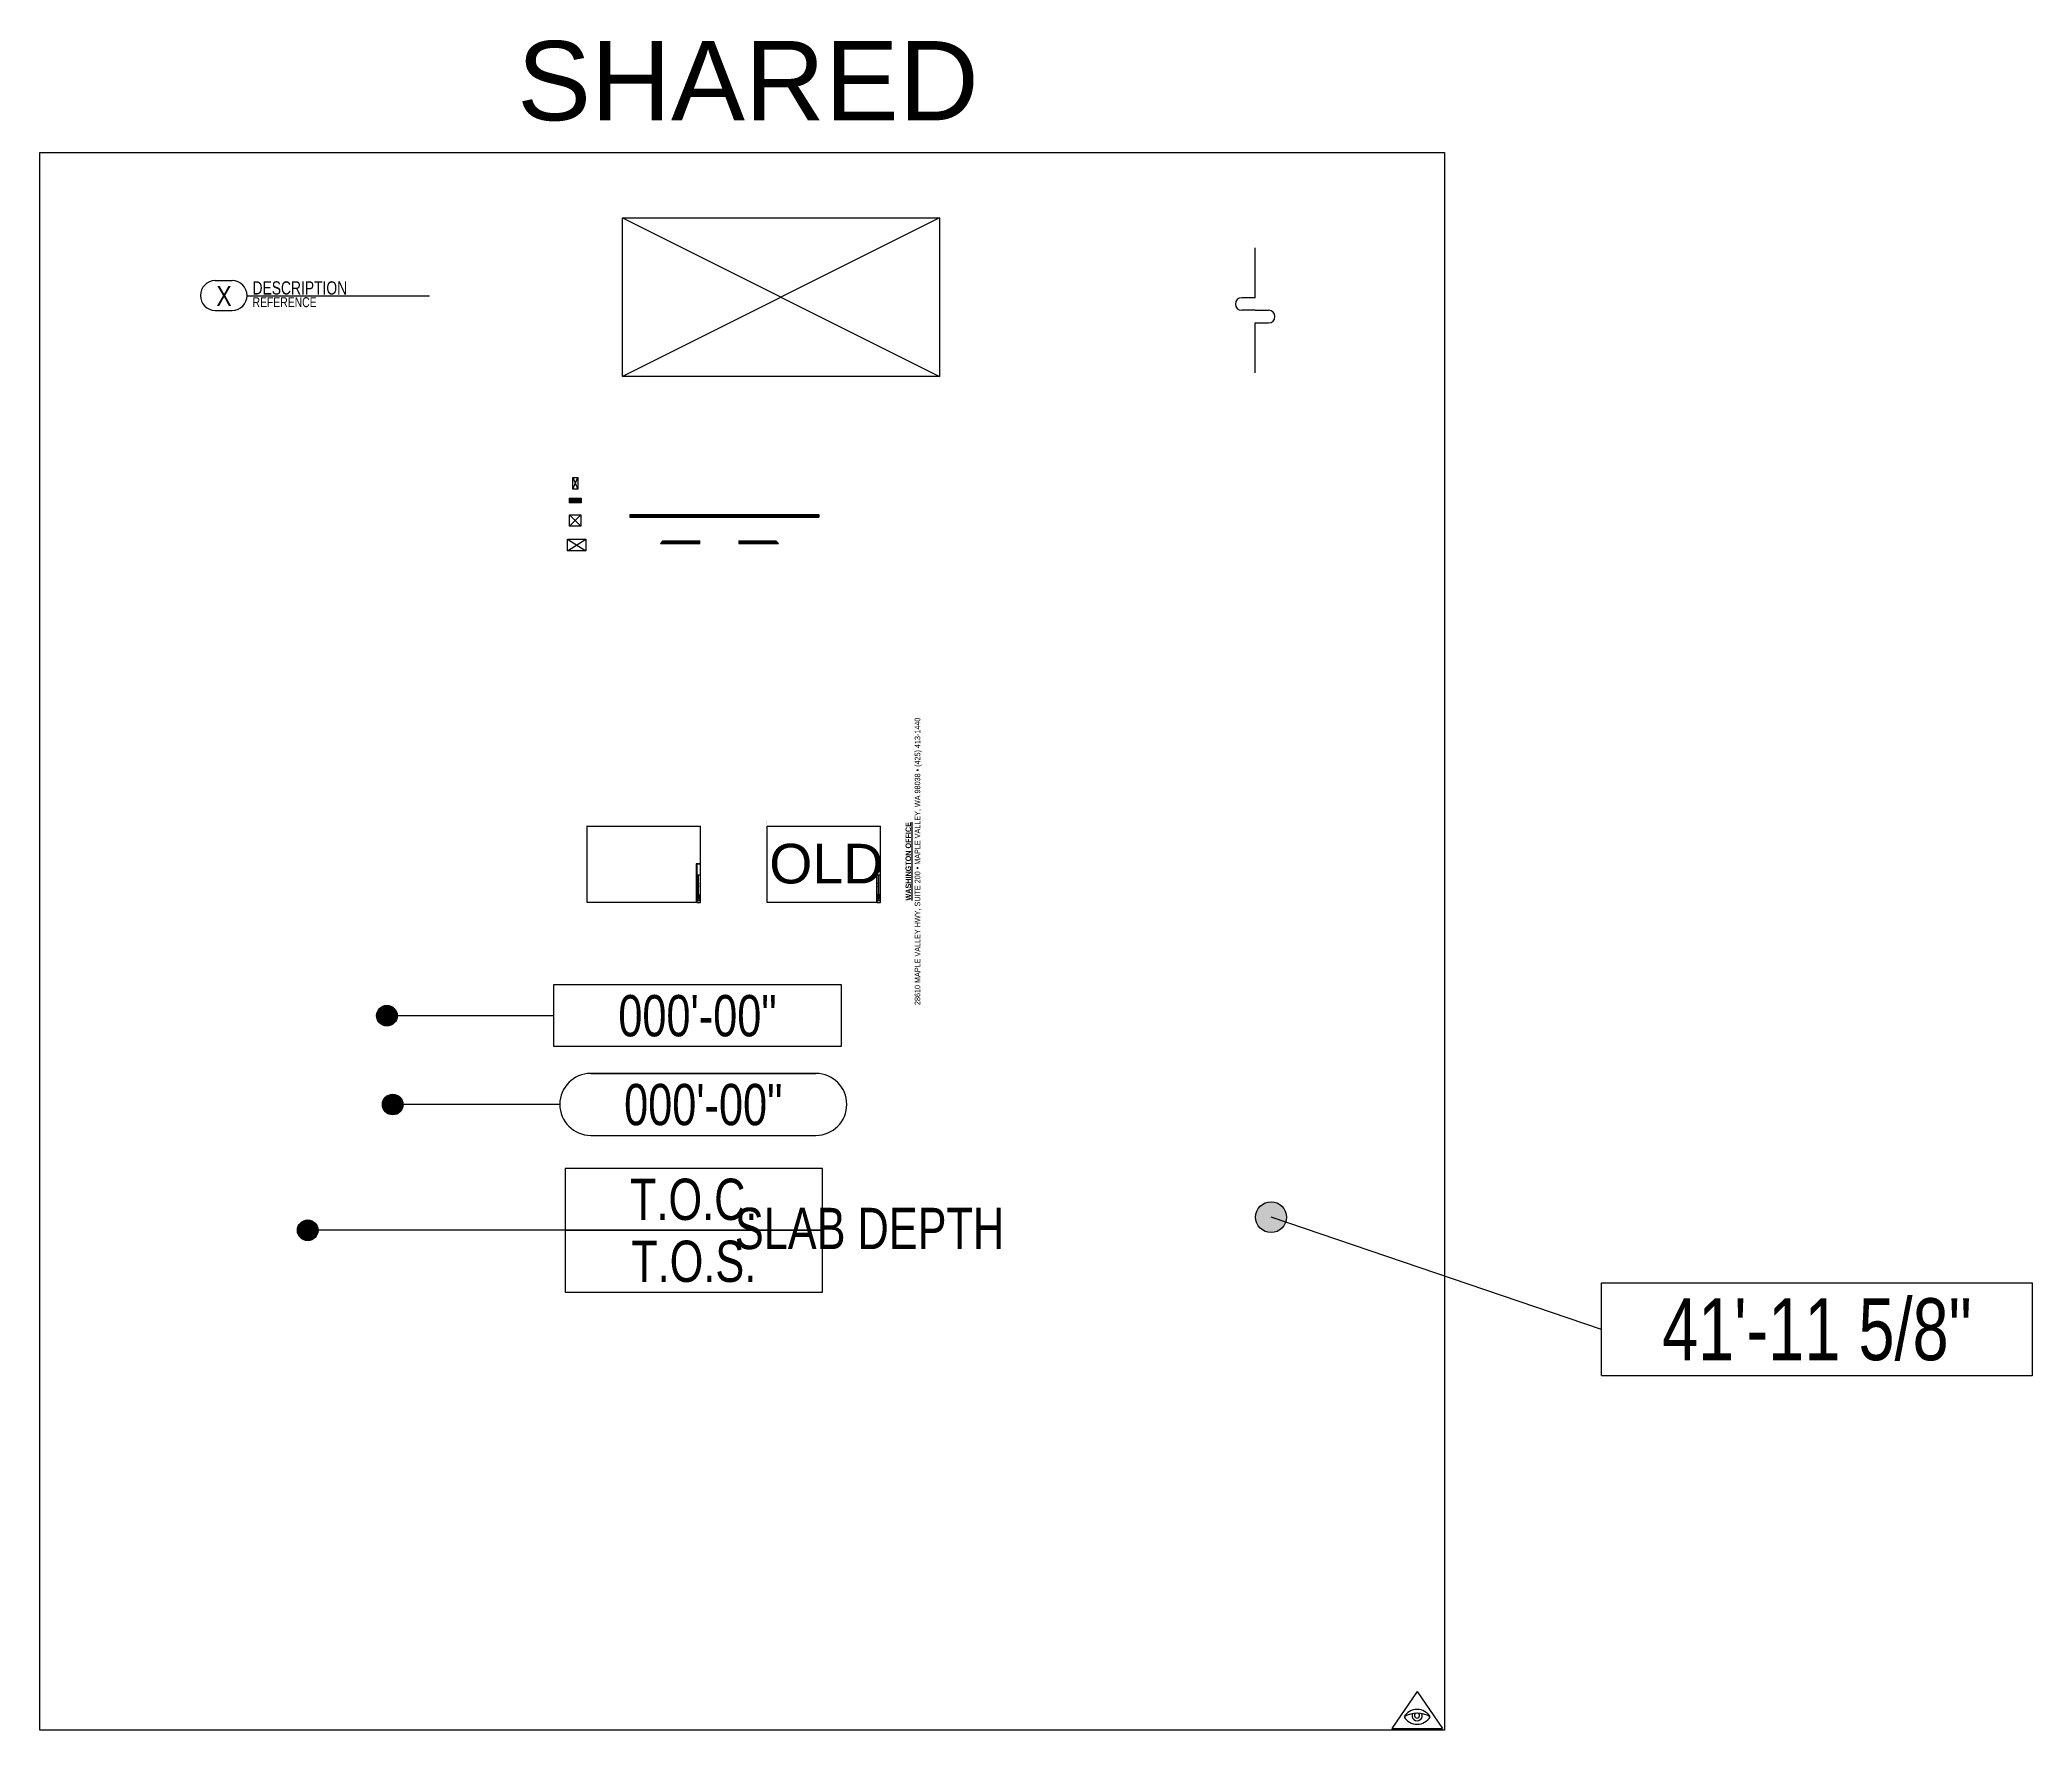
# Model space of a CAD drawing. Header units: inches. Extents: x 2832 to 8547, y -592 to 860.
# Drawn here: x 7944 to 8547, y 348 to 860 of the extents above; entities that cross this region are included whole.
import ezdxf
from ezdxf.enums import TextEntityAlignment as Align

# ---------------------------------------------------------------- set-up
doc = ezdxf.new("R2010")
doc.units = ezdxf.units.IN
doc.header["$LTSCALE"] = 5
doc.header["$MEASUREMENT"] = 0
doc.set_wipeout_variables(frame=1)
doc.linetypes.add('HIDDEN', pattern=[0.375, 0.25, -0.125])
for name, color, linetype in [('BlueHidden', 5, 'HIDDEN'), ('border', 102, 'Continuous'), ('FMTEXTG', 4, 'Continuous'), ('FORM', 5, 'Continuous'), ('NOTES', 5, 'Continuous'), ('PLYA', 4, 'Continuous'), ('TITLE', 152, 'Continuous')]:
    doc.layers.add(name, color=color, linetype=linetype)
doc.layers.add('PAPER', color=50, linetype='Continuous', plot=False)
doc.styles.add('Arial Narrow', font='ARIALN.TTF', dxfattribs={"height": 1.5})
doc.styles.add('Arial Narrow_1', font='ARIALN.TTF', dxfattribs={"height": 6})
doc.styles.add('Arial Narrow_B', font='ARIALNB.TTF', dxfattribs={"height": 18})
doc.styles.add('Arial Narrow_B_3', font='ARIALNB.TTF', dxfattribs={"height": 0.078125})
doc.styles.add('Arial Narrow_B_5', font='ARIALNB.TTF', dxfattribs={"height": 0.3125})
doc.styles.add('Arial Narrow_B_I', font='ARIALNBI.TTF', dxfattribs={"height": 0.076921})
doc.styles.add('ARIAL Variable', font='arial.ttf', dxfattribs={"width": 0.75})
doc.styles.add('S', font='arial.ttf', dxfattribs={"height": 2})
doc.styles.add('VBA_txt', font='arial.ttf', dxfattribs={"height": 2})
doc.styles.add('VBA_txt_narrow', font='ARIALN.TTF', dxfattribs={"height": 2})

# ---------------------------------------------------------------- blocks, each defined once
blk = doc.blocks.new('*U271')
at = {"layer": 'PLYA'}
for p, q in [((0, 0.75), (57.13, 0.75)), ((0, 0.75), (0, 0)), ((0, 0.38), (57.13, 0.38)), ((0, 0), (57.13, 0)), ((57.13, 0.75), (57.13, 0))]:
    blk.add_line(p, q, dxfattribs=at)
blk = doc.blocks.new('VBA_24X36_LAYOUT_BACKUP')
at = {"layer": 'border', "color": 102}
for p, q in [((1.26, 23.42), (35.54, 23.42)), ((1.26, 0.32), (1.26, 23.42)), ((35.54, 12.07), (35.54, 23.42)), ((34.29, 12.07), (34.29, 0.32)), ((35.54, 12.07), (34.29, 12.07)), ((34.41, 11.95), (34.41, 0.32)), ((35.54, 11.95), (34.41, 11.95)), ((34.41, 8.7), (35.54, 8.7)), ((35.54, 0.32), (35.54, 11.95)), ((34.29, 0.32), (1.26, 0.32)), ((34.41, 0.32), (35.54, 0.32))]:
    blk.add_line(p, q, dxfattribs=at)
at = {"layer": 'border', "color": 104}
for p, q in [((34.88, 8.7), (34.88, 2.57)), ((35.54, 2.57), (34.41, 2.57)), ((35.54, 2.32), (34.41, 2.32)), ((35.54, 2.07), (34.41, 2.07)), ((35.54, 1.82), (34.41, 1.82)), ((35.54, 1.57), (34.41, 1.57)), ((35.54, 1.32), (34.41, 1.32)), ((35.54, 0.82), (34.41, 0.82))]:
    blk.add_line(p, q, dxfattribs=at)
at = {"layer": 'border', "const_width": 0.0312, "flags": 128}
for points in [[(36.08, 23.96, -1), (36.11, 23.96, -1)], [(-0.19, -0.02, 1), (-0.16, -0.02, 1)], [(-0.19, -0.02, 1), (-0.16, -0.02, 1)]]:
    blk.add_lwpolyline(points, format="xyb", close=True, dxfattribs=at)
at = {"layer": 'TITLE', "color": 5}
blk.add_lwpolyline([(35.36, 2.53), (35.25, 2.34), (35.47, 2.34)], close=True, dxfattribs=at)
at = {"layer": 'border', "color": 152, "style": 'ARIAL Variable', "width": 0.75}
blk.add_text('THIS DRAWING IS FOR THE EXCLUSIVE USE OF McCLONE CONSTRUCTION COMPANY, ON THIS PROJECT ONLY.  UTILIZATION OF THIS DRAWING BY OTHER PARTIES AND/OR ON OTHER PROJECTS WITHOUT THE EXPRESSED WRITTEN CONSENT OF McCLONE CONSTRUCTION COMPANY IS STRICTLY PROHIBITED', height=0.07933, rotation=90, dxfattribs=at).set_placement((1.22, 17.08), align=Align.BOTTOM_CENTER)
at = {"layer": 'border', "color": 250, "insert": (35.21, 8.8), "char_height": 0.0793, "width": 3.0949, "attachment_point": 1, "rotation": 90, "style": 'Arial Narrow_B_5'}
blk.add_mtext('\\pxqc;{\\LNORTHERN CALIFORNIA OFFICE\\P\\fArial Narrow|b0|i0|c0|p34;\\l4340 PRODUCT DRIVE • SHINGLE SPRINGS, CA 95682 • (530) 677-1022}', dxfattribs=at)
at = {"layer": 'border', "color": 7, "insert": (1.26, 0.32), "char_height": 0.07682, "width": 9.9587, "attachment_point": 7, "rotation": 90, "line_spacing_factor": 0.968573, "style": 'Arial Narrow_1'}
blk.add_mtext('{\\C152;4/18/2018 1:27 PM \\fSymbol|b0|i0|c2|p18;\\H0.95833x;· \\fArial Narrow|b0|i0|c0|p34;Z:\\\\SHARED\\\\NCA\\\\USERS\\\\QUINCY\\\\VBA}', dxfattribs=at)
at = {"layer": 'border', "color": 7, "line_spacing_factor": 0.968573}
for s, insert, char_height, width, attachment_point, style in [('24X36 ORIGINAL SHEET SIZE', (34.25, 0.45), 0.0768, 1.4775, 3, 'Arial Narrow_1'), ('JOB', (34.44, 1.55), 0.0461, 0.1226, 1, 'Arial Narrow'), ('SHEET ISSUE DATE', (34.44, 2.54), 0.0461, 0.6041, 1, 'Arial Narrow'), ('SHEET ISSUED FOR', (34.44, 2.3), 0.0461, 0.6142, 1, 'Arial Narrow'), ('SCALE', (34.44, 2.05), 0.0461, 0.207, 1, 'Arial Narrow'), ('DRAWN BY', (34.44, 1.8), 0.0461, 0.3403, 1, 'Arial Narrow'), ('SHEET', (34.44, 1.3), 0.0461, 0.2109, 1, 'Arial Narrow'), ('SHEET SUFFIX', (34.44, 0.8), 0.0461, 0.3881, 1, 'Arial Narrow')]:
    blk.add_mtext(s, dxfattribs=dict(at, insert=insert, char_height=char_height, width=width, attachment_point=attachment_point, style=style))
at = {"layer": 'NOTES', "color": 152, "lineweight": 9, "style": 'Arial Narrow_B', "width": 0.65}
blk.add_attdef('SHEET_SUFFIX', text='', height=0.307, dxfattribs=at).set_placement((34.98, 0.72), align=Align.TOP_CENTER)
at = {"layer": 'NOTES', "color": 152, "lineweight": 9, "style": 'Arial Narrow_B'}
blk.add_attdef('SHEET_#', text='', height=0.309, dxfattribs=at).set_placement((34.98, 1.22), align=Align.TOP_CENTER)
at = {"layer": 'TITLE', "color": 1, "insert": (34.98, 2.19), "char_height": 0.0769, "width": 0.7256, "attachment_point": 2, "line_spacing_factor": 0.967285, "style": 'Arial Narrow_B_I'}
blk.add_mtext('PRELIMINARY', dxfattribs=at)
at = {"layer": 'TITLE', "lineweight": 9, "style": 'Arial Narrow_B_3'}
blk.add_attdef('SHEET_NAME', text='', height=0.184, rotation=90, dxfattribs=at).set_placement((34.56, 5.65), align=Align.TOP_CENTER)
at = {"layer": 'TITLE', "lineweight": 9, "style": 'Arial Narrow_B'}
for tag, height, p in [('PROJECT_TITLE', 0.156, (35.09, 5.64)), ('PROJECT_ADDRESS', 0.125, (35.36, 5.64))]:
    blk.add_attdef(tag, text='', height=height, rotation=90, dxfattribs=at).set_placement(p, align=Align.MIDDLE_CENTER)
at = {"layer": 'TITLE', "lineweight": 9, "style": 'Arial Narrow_1'}
for tag, p in [('DRAWN_BY', (34.98, 1.69)), ('SCALE', (34.98, 1.94)), ('JOB_#', (34.98, 1.44))]:
    blk.add_attdef(tag, text='', height=0.0768, dxfattribs=at).set_placement(p, align=Align.TOP_CENTER)
blk.add_attdef('DATE', text='', height=0.0768, dxfattribs=at).set_placement((35.12, 2.44), align=Align.TOP_RIGHT)
at = {"layer": 'TITLE', "color": 1, "style": 'Arial Narrow_1'}
blk.add_attdef('-', text='', height=0.0768, dxfattribs=at).set_placement((35.36, 2.45), align=Align.TOP_CENTER)
blk = doc.blocks.new('*U285')
at = {"layer": 'border', "color": 102}
for p, q in [((1.26, 23.42), (35.54, 23.42)), ((1.26, 0.32), (1.26, 23.42)), ((35.54, 12.07), (35.54, 23.42)), ((34.29, 12.07), (34.29, 0.32)), ((35.54, 12.07), (34.29, 12.07)), ((34.41, 11.95), (34.41, 0.32)), ((35.54, 11.95), (34.41, 11.95)), ((34.41, 8.7), (35.54, 8.7)), ((35.54, 0.32), (35.54, 11.95)), ((34.29, 0.32), (1.26, 0.32)), ((34.41, 0.32), (35.54, 0.32))]:
    blk.add_line(p, q, dxfattribs=at)
at = {"layer": 'border', "color": 104}
for p, q in [((34.88, 8.7), (34.88, 2.57)), ((35.54, 2.57), (34.41, 2.57)), ((35.54, 2.32), (34.41, 2.32)), ((35.54, 2.07), (34.41, 2.07)), ((35.54, 1.82), (34.41, 1.82)), ((35.54, 1.57), (34.41, 1.57)), ((35.54, 1.32), (34.41, 1.32)), ((35.54, 0.82), (34.41, 0.82))]:
    blk.add_line(p, q, dxfattribs=at)
at = {"layer": 'border', "const_width": 0.0312, "flags": 128}
for points in [[(36.08, 23.96, -1), (36.11, 23.96, -1)], [(-0.19, -0.02, 1), (-0.16, -0.02, 1)], [(-0.19, -0.02, 1), (-0.16, -0.02, 1)]]:
    blk.add_lwpolyline(points, format="xyb", close=True, dxfattribs=at)
at = {"layer": 'TITLE', "color": 5}
blk.add_lwpolyline([(35.36, 2.53), (35.25, 2.34), (35.47, 2.34)], close=True, dxfattribs=at)
at = {"layer": 'border', "color": 152, "style": 'ARIAL Variable', "width": 0.75}
blk.add_text('THIS DRAWING IS FOR THE EXCLUSIVE USE OF McCLONE CONSTRUCTION COMPANY, ON THIS PROJECT ONLY.  UTILIZATION OF THIS DRAWING BY OTHER PARTIES AND/OR ON OTHER PROJECTS WITHOUT THE EXPRESSED WRITTEN CONSENT OF McCLONE CONSTRUCTION COMPANY IS STRICTLY PROHIBITED', height=0.07933, rotation=90, dxfattribs=at).set_placement((1.22, 17.08), align=Align.BOTTOM_CENTER)
at = {"layer": 'border', "color": 7, "insert": (1.26, 1.43), "char_height": 0.07682, "width": 9.9587, "attachment_point": 7, "rotation": 90, "line_spacing_factor": 0.968573, "style": 'Arial Narrow_1'}
blk.add_mtext('{\\fSymbol|b0|i0|c2|p18;\\H0.95833x;\\C152; \\fArial Narrow|b0|i0|c0|p34;Z:\\\\SHARED\\\\NCA\\\\USERS\\\\QUINCY\\\\VBA}', dxfattribs=at)
at = {"layer": 'border', "color": 7, "line_spacing_factor": 0.968573}
for s, insert, char_height, width, attachment_point, style in [('24X36 ORIGINAL SHEET SIZE', (34.25, 0.45), 0.0768, 1.4775, 3, 'Arial Narrow_1'), ('JOB', (34.44, 1.55), 0.0461, 0.1226, 1, 'Arial Narrow'), ('SHEET ISSUE DATE', (34.44, 2.54), 0.0461, 0.6041, 1, 'Arial Narrow'), ('SHEET ISSUED FOR', (34.44, 2.3), 0.0461, 0.6142, 1, 'Arial Narrow'), ('SCALE', (34.44, 2.05), 0.0461, 0.207, 1, 'Arial Narrow'), ('DRAWN BY', (34.44, 1.8), 0.0461, 0.3403, 1, 'Arial Narrow'), ('SHEET', (34.44, 1.3), 0.0461, 0.2109, 1, 'Arial Narrow'), ('SHEET SUFFIX', (34.44, 0.8), 0.0461, 0.3881, 1, 'Arial Narrow')]:
    blk.add_mtext(s, dxfattribs=dict(at, insert=insert, char_height=char_height, width=width, attachment_point=attachment_point, style=style))
at = {"layer": 'NOTES', "color": 152, "lineweight": 9, "style": 'Arial Narrow_B', "width": 0.65}
blk.add_attdef('SHEET_SUFFIX', text='', height=0.307, dxfattribs=at).set_placement((34.98, 0.72), align=Align.TOP_CENTER)
at = {"layer": 'NOTES', "color": 152, "lineweight": 9, "style": 'Arial Narrow_B'}
blk.add_attdef('SHEET_#', text='', height=0.309, dxfattribs=at).set_placement((34.98, 1.22), align=Align.TOP_CENTER)
at = {"layer": 'TITLE', "color": 1, "insert": (34.98, 2.19), "char_height": 0.0769, "width": 0.7256, "attachment_point": 2, "line_spacing_factor": 0.967285, "style": 'Arial Narrow_B_I'}
blk.add_mtext('PRELIMINARY', dxfattribs=at)
at = {"layer": 'TITLE', "lineweight": 9, "style": 'Arial Narrow_B_3'}
blk.add_attdef('SHEET_NAME', text='', height=0.184, rotation=90, dxfattribs=at).set_placement((34.56, 5.65), align=Align.TOP_CENTER)
at = {"layer": 'TITLE', "lineweight": 9, "style": 'Arial Narrow_B'}
for tag, height, p in [('PROJECT_TITLE', 0.156, (35.09, 5.64)), ('PROJECT_ADDRESS', 0.125, (35.36, 5.64))]:
    blk.add_attdef(tag, text='', height=height, rotation=90, dxfattribs=at).set_placement(p, align=Align.MIDDLE_CENTER)
at = {"layer": 'TITLE', "lineweight": 9, "style": 'Arial Narrow_1'}
for tag, p in [('DRAWN_BY', (34.98, 1.69)), ('SCALE', (34.98, 1.94)), ('JOB_#', (34.98, 1.44))]:
    blk.add_attdef(tag, text='', height=0.0768, dxfattribs=at).set_placement(p, align=Align.TOP_CENTER)
blk.add_attdef('DATE', text='', height=0.0768, dxfattribs=at).set_placement((35.12, 2.44), align=Align.TOP_RIGHT)
at = {"layer": 'TITLE', "color": 1, "style": 'Arial Narrow_1'}
blk.add_attdef('-', text='', height=0.0768, dxfattribs=at).set_placement((35.36, 2.45), align=Align.TOP_CENTER)
blk = doc.blocks.new('*U167')
for p, q in [((-30.19, 4.59), (-25.06, 4.59)), ((-20.45, 0), (34.69, 0)), ((-30.19, -4.41), (-25.06, -4.41))]:
    blk.add_line(p, q)
for centre, start, end in [((-30.19, 0.09), 90, 270), ((-25.06, 0.09), 270, 90)]:
    blk.add_arc(centre, 4.5, start, end)
at = {"style": 'VBA_txt_narrow'}
blk.add_attdef('X', text='', height=6, dxfattribs=at).set_placement((-27.54, -0.05), align=Align.MIDDLE_CENTER)
at = {"style": 'ARIAL Variable', "width": 0.75}
for tag, p, height in [('DESCRIPTION', (-18.91, 0.39), 4), ('REFERENCE', (-18.91, -3.43), 3)]:
    blk.add_attdef(tag, p, '', height=height, dxfattribs=at)
at = {"color": 152, "style": 'S', "width": 0.75}
blk.add_attdef('SCALE', text='', height=1, dxfattribs=at).set_placement((-27.53, -4.84), align=Align.TOP_CENTER)
blk = doc.blocks.new('*U131')
at = {"layer": 'TITLE', "insert": (-7.46, -80.29), "char_height": 1.66385, "width": 82.2348, "attachment_point": 1, "rotation": 90, "style": 'Arial Narrow_B_5'}
blk.add_mtext('\\pxqc;{\\LWASHINGTON OFFICE\\P\\fArial Narrow|b0|i0|c0|p34;\\l28610 MAPLE VALLEY HWY, SUITE 200 • MAPLE VALLEY, WA 98038 • (425) 413-1440}', dxfattribs=at)
blk = doc.blocks.new('VBA_2X4')
at = {"color": 4, "ltscale": 0.25}
for p, q in [((0, 0), (3.5, 1.5)), ((3.5, 0), (0, 1.5))]:
    blk.add_line(p, q, dxfattribs=at)
at = {"color": 5}
blk.add_lwpolyline([(0, 1.5), (3.5, 1.5), (3.5, 0), (0, 0)], close=True, dxfattribs=at)
blk = doc.blocks.new('VBA_LVL')
at = {"color": 5, "ltscale": 0.25}
for p, q in [((0, 0), (0, 1.5)), ((0, 1.5), (3.5, 1.5)), ((3.5, 0), (0, 0)), ((3.5, 1.5), (3.5, 0))]:
    blk.add_line(p, q, dxfattribs=at)
at = {"color": 4, "ltscale": 0.25}
for p, q in [((0, 0), (3.5, 1.5)), ((3.5, 0), (0, 1.5))]:
    blk.add_line(p, q, dxfattribs=at)
for p, q in [((0, 1.29), (3.5, 1.29)), ((0, 1.07), (3.5, 1.07)), ((0, 0.86), (3.5, 0.86)), ((0, 0.64), (3.5, 0.64)), ((0, 0.43), (3.5, 0.43)), ((0, 0.21), (3.5, 0.21))]:
    blk.add_line(p, q)
blk = doc.blocks.new('VBA_4X6')
at = {"color": 5, "ltscale": 0.25}
for p, q in [((0, 0), (0, 5.5)), ((0, 5.5), (3.5, 5.5)), ((3.5, 0), (0, 0)), ((3.5, 5.5), (3.5, 0))]:
    blk.add_line(p, q, dxfattribs=at)
at = {"color": 4, "ltscale": 0.25}
for p, q in [((0, 0), (3.5, 5.5)), ((3.5, 0), (0, 5.5))]:
    blk.add_line(p, q, dxfattribs=at)
blk = doc.blocks.new('VBA_PLY_SHEET')
at = {"color": 0}
for p, q in [((0, 0), (96, -48)), ((96, 0), (0, -48))]:
    blk.add_line(p, q, dxfattribs=at)
blk.add_lwpolyline([(0, -48), (0, 0), (96, 0), (96, -48)], close=True, dxfattribs=at)
blk = doc.blocks.new('*U665')
at = {"transparency": 33554687}
h = blk.add_hatch(color=1, dxfattribs=at)
h.dxf.hatch_style = 1
edge = h.paths.add_edge_path()
edge.add_arc((-0.94, 0), 0.0312, 0, 360)
at = {"color": 1}
blk.add_line((-0.4344, 0), (-0.94, 0), dxfattribs=at)
at = {"color": 3}
for points in [[(-0.3407, 0.0941, 1), (-0.3407, -0.0933)], [(-0.3407, -0.0933), (0.3407, -0.0933, 1), (0.3407, 0.0941), (-0.3407, 0.0941), (0.3407, 0.0941)]]:
    blk.add_lwpolyline(points, format="xyb", dxfattribs=at)
at = {"color": 1}
blk.add_circle((-0.94, 0), 0.0312, dxfattribs=at)
at = {"color": 1, "style": 'ARIAL Variable', "width": 0.75}
blk.add_attdef('ELEV', text='', height=0.125, dxfattribs=at).set_placement((0, 0), align=Align.MIDDLE_CENTER)
blk = doc.blocks.new('*U866')
at = {"transparency": 33554687}
h = blk.add_hatch(color=1, dxfattribs=at)
h.dxf.hatch_style = 1
edge = h.paths.add_edge_path()
edge.add_arc((-0.94, 0), 0.0312, 0, 360)
at = {"color": 1}
blk.add_line((-0.4344, 0), (-0.94, 0), dxfattribs=at)
at = {"color": 3}
blk.add_lwpolyline([(-0.4344, 0.0941), (0.4344, 0.0941), (0.4344, -0.0933), (-0.4344, -0.0933)], close=True, dxfattribs=at)
at = {"color": 1}
blk.add_circle((-0.94, 0), 0.0312, dxfattribs=at)
at = {"color": 1, "style": 'ARIAL Variable', "width": 0.75}
blk.add_attdef('ELEV', text='', height=0.125, dxfattribs=at).set_placement((0, 0), align=Align.MIDDLE_CENTER)
blk = doc.blocks.new('VBA_TWO-BOX')
h = blk.add_hatch(color=1)
h.dxf.hatch_style = 1
edge = h.paths.add_edge_path()
edge.add_arc((-1.1683, 0), 0.0312, 0, 360)
at = {"color": 1}
blk.add_line((-0.3894, 0), (-1.1683, 0), dxfattribs=at)
at = {"color": 3}
for points in [[(-0.3894, 0), (0.3894, 0), (0.3894, 0.1875), (-0.3894, 0.1875)], [(-0.3894, -0.1875), (0.3894, -0.1875), (0.3894, 0), (-0.3894, 0)]]:
    blk.add_lwpolyline(points, close=True, dxfattribs=at)
at = {"color": 1}
blk.add_circle((-1.1683, 0), 0.0312, dxfattribs=at)
at = {"color": 1, "style": 'ARIAL Variable', "width": 0.75}
for tag, p in [('TOP', (0, 0.0938)), ('BOTTOM', (0, -0.0938))]:
    blk.add_attdef(tag, text='', height=0.125, dxfattribs=at).set_placement(p, align=Align.MIDDLE_CENTER)
blk.add_attdef('DEPTH', text='', height=0.125, dxfattribs=at).set_placement((0.532, -0.0569), align=Align.CENTER)
blk = doc.blocks.new('VBA_SHIBBOLETH')
for p, q in [((0, 11.19), (-7.68, 0)), ((0, 11.19), (7.68, 0)), ((-7.68, 0), (7.68, 0))]:
    blk.add_line(p, q)
for centre, radius, start, end in [((0, 1.23), 4.58, 30.4071, 149.5929), ((0, -2.92), 7.57, 58.5622, 121.4378), ((0, 5.86), 4.58, 210.4071, 329.5929), ((0, 3.91), 1.54, 156.36, 23.64), ((0, 3.91), 0.77, 104.24199, 75.75801)]:
    blk.add_arc(centre, radius, start, end)
blk = doc.blocks.new('*U299')
at = {"layer": 'PLYA', "linetype": 'ByBlock'}
for p, q in [((0.75, 0.75), (0, 0)), ((12, 0), (12, 0.75))]:
    blk.add_line(p, q, dxfattribs=at)
at = {"layer": 'PLYA'}
for p, q in [((0, 0), (12, 0)), ((0.375, 0.375), (12, 0.375)), ((0.75, 0.75), (12, 0.75))]:
    blk.add_line(p, q, dxfattribs=at)
blk = doc.blocks.new('VBA_PLY_45R')
at = {"layer": 'PLYA'}
for p, q in [((0, 0.75), (11.25, 0.75)), ((0, 0.75), (0, 0)), ((0, 0.375), (11.625, 0.375)), ((0, 0), (12, 0))]:
    blk.add_line(p, q, dxfattribs=at)
at = {"layer": 'PLYA', "linetype": 'ByBlock'}
blk.add_line((11.25, 0.75), (12, 0), dxfattribs=at)
blk = doc.blocks.new('*U868')
at = {"transparency": 33554687}
h = blk.add_hatch(color=1, dxfattribs=at)
h.dxf.hatch_style = 1
edge = h.paths.add_edge_path()
edge.add_arc((0, 0), 0.0312, 0, 360)
at = {"color": 1}
blk.add_circle((0, 0), 0.0312, dxfattribs=at)
blk.add_wipeout([(0.6669, -0.1323), (1.5357, -0.1323), (1.5357, -0.3198), (0.6669, -0.3198)])
blk.add_line((0.6669, -0.2265), (0, 0), dxfattribs=at)
at = {"color": 3}
blk.add_lwpolyline([(0.6669, -0.3198), (0.6669, -0.1323), (1.5357, -0.1324), (1.5357, -0.3199), (0.6669, -0.3199)], dxfattribs=at)
at = {"color": 1, "style": 'ARIAL Variable', "width": 0.75}
blk.add_attdef('ELEV', text='', height=0.125, dxfattribs=at).set_placement((1.1013, -0.2261), align=Align.MIDDLE_CENTER)
blk = doc.blocks.new('*U870')
at = {"layer": 'FORM', "color": 7}
for p, q in [((0, 15.17), (0, 30.31)), ((0, 15.17), (-4.07, 15.17)), ((0, 11.37), (-4.07, 11.37)), ((0, 11.37), (4.07, 11.37)), ((0, -7.57), (0, 7.57)), ((0, 7.57), (4.07, 7.57))]:
    blk.add_line(p, q, dxfattribs=at)
for centre, start, end in [((-4.07, 13.27), 90, 270), ((4.07, 9.47), 270, 90)]:
    blk.add_arc(centre, 1.9, start, end, dxfattribs=at)
blk = doc.blocks.new('VBA_4X4')
at = {"color": 5, "ltscale": 0.25}
for p, q in [((0, 0), (0, 3.5)), ((0, 3.5), (3.5, 3.5)), ((3.5, 0), (0, 0)), ((3.5, 3.5), (3.5, 0))]:
    blk.add_line(p, q, dxfattribs=at)
at = {"color": 4, "ltscale": 0.25}
for p, q in [((0, 0), (3.5, 3.5)), ((3.5, 0), (0, 3.5))]:
    blk.add_line(p, q, dxfattribs=at)

msp = doc.modelspace()

# ---------------------------------------------------------------- linework, layer by layer
at = {"linetype": 'ByBlock'}
msp.add_lwpolyline([(7944.05053, 825.85348), (8369.12576, 825.85348), (8369.12576, 348.30781), (7944.05053, 348.30781)], close=True, dxfattribs=at)

# ---------------------------------------------------------------- block references
for name, p in [('*U299', (8131.84316, 707.55611)), ('VBA_PLY_45R', (8155.56559, 707.55611))]:
    msp.add_blockref(name, p, dxfattribs=at)
at = {"xscale": 100, "yscale": 100, "zscale": 100}
for name, p, values in [('*U866', (8143.09149, 564.58525), {'ELEV': '000\'-00"'}), ('*U665', (8144.84018, 537.68471), {'ELEV': '000\'-00"'}), ('VBA_TWO-BOX', (8141.95304, 499.6174), {'TOP': 'T.O.C.', 'BOTTOM': 'T.O.S.', 'DEPTH': 'SLAB DEPTH'})]:
    msp.add_blockref(name, p, dxfattribs=at).add_auto_attribs(values)
at = {"color": 5}
msp.add_blockref('VBA_SHIBBOLETH', (8360.87337, 348.79791), dxfattribs=at)
at = {"layer": 'border'}
msp.add_blockref('*U131', (8213.51394, 650.48291), dxfattribs=at)
at = {"layer": 'FMTEXTG', "rotation": 270}
msp.add_blockref('VBA_4X6', (8103.77171, 708.82999), dxfattribs=at)
at = {"layer": 'FORM', "color": 7}
msp.add_blockref('*U870', (8311.85267, 766.72986), dxfattribs=at)
at = {"layer": 'FORM'}
for name, p, values in [('*U167', (8027.33049, 782.49329), {'X': 'X', 'DESCRIPTION': 'DESCRIPTION', 'REFERENCE': 'REFERENCE'}), ('*U285', (8108.44435, 598.49996), {'DATE': 'Date', 'SCALE': "3/4'' = 1'-0''", 'SHEET_#': '1.0.0', 'SHEET_SUFFIX': 'C', 'SHEET_NAME': 'Sheet Name', '-': '-', 'DRAWN_BY': 'MCC', 'JOB_#': '999', 'PROJECT_TITLE': 'Project Title', 'PROJECT_ADDRESS': 'Project Address'}), ('VBA_24X36_LAYOUT_BACKUP', (8162.95618, 598.56087), {'DATE': 'DATE', 'SCALE': 'SCALE', 'SHEET_#': '???', 'SHEET_NAME': 'SHEET NAME', '-': '-', 'DRAWN_BY': 'DRAWN BY', 'JOB_#': 'JOB NUMBER', 'PROJECT_TITLE': 'PROJECT TITLE', 'PROJECT_ADDRESS': 'PROJECT ADDRESS'})]:
    msp.add_blockref(name, p, dxfattribs=at).add_auto_attribs(values)
at = {"layer": 'FORM', "rotation": 270}
for name, p in [('VBA_2X4', (8105.36753, 727.4451)), ('VBA_4X4', (8104.32962, 716.23117))]:
    msp.add_blockref(name, p, dxfattribs=at)
at = {"layer": 'FORM'}
for name, p in [('VBA_LVL', (8104.36753, 719.78326)), ('*U271', (8122.64278, 715.50836))]:
    msp.add_blockref(name, p, dxfattribs=at)
at = {"layer": 'PLYA'}
msp.add_blockref('VBA_PLY_SHEET', (8120.35953, 806.06338), dxfattribs=at)

# ---------------------------------------------------------------- texts
at = {"layer": 'BlueHidden', "linetype": 'ByBlock', "insert": (8088.50735, 859.61933), "char_height": 24, "attachment_point": 1, "style": 'VBA_txt'}
msp.add_mtext_dynamic_manual_height_columns('{\\C2;SHARED}', width=120.3082356, gutter_width=10, heights=[0], dxfattribs=at)
at = {"layer": 'PAPER', "linetype": 'ByBlock', "insert": (8164.8188, 616.61354), "char_height": 12, "attachment_point": 1, "style": 'VBA_txt'}
msp.add_mtext_dynamic_manual_height_columns('OLD', width=14.074643, gutter_width=10, heights=[0], dxfattribs=at)

# ---------------------------------------------------------------- next in the draw order: block references
at = {"xscale": 150, "yscale": 150, "zscale": 150}
msp.add_blockref('*U868', (8316.66963, 503.59323), dxfattribs=at).add_auto_attribs({'ELEV': '41\'-11 5/8"'})

doc.saveas('drawing.dxf')
